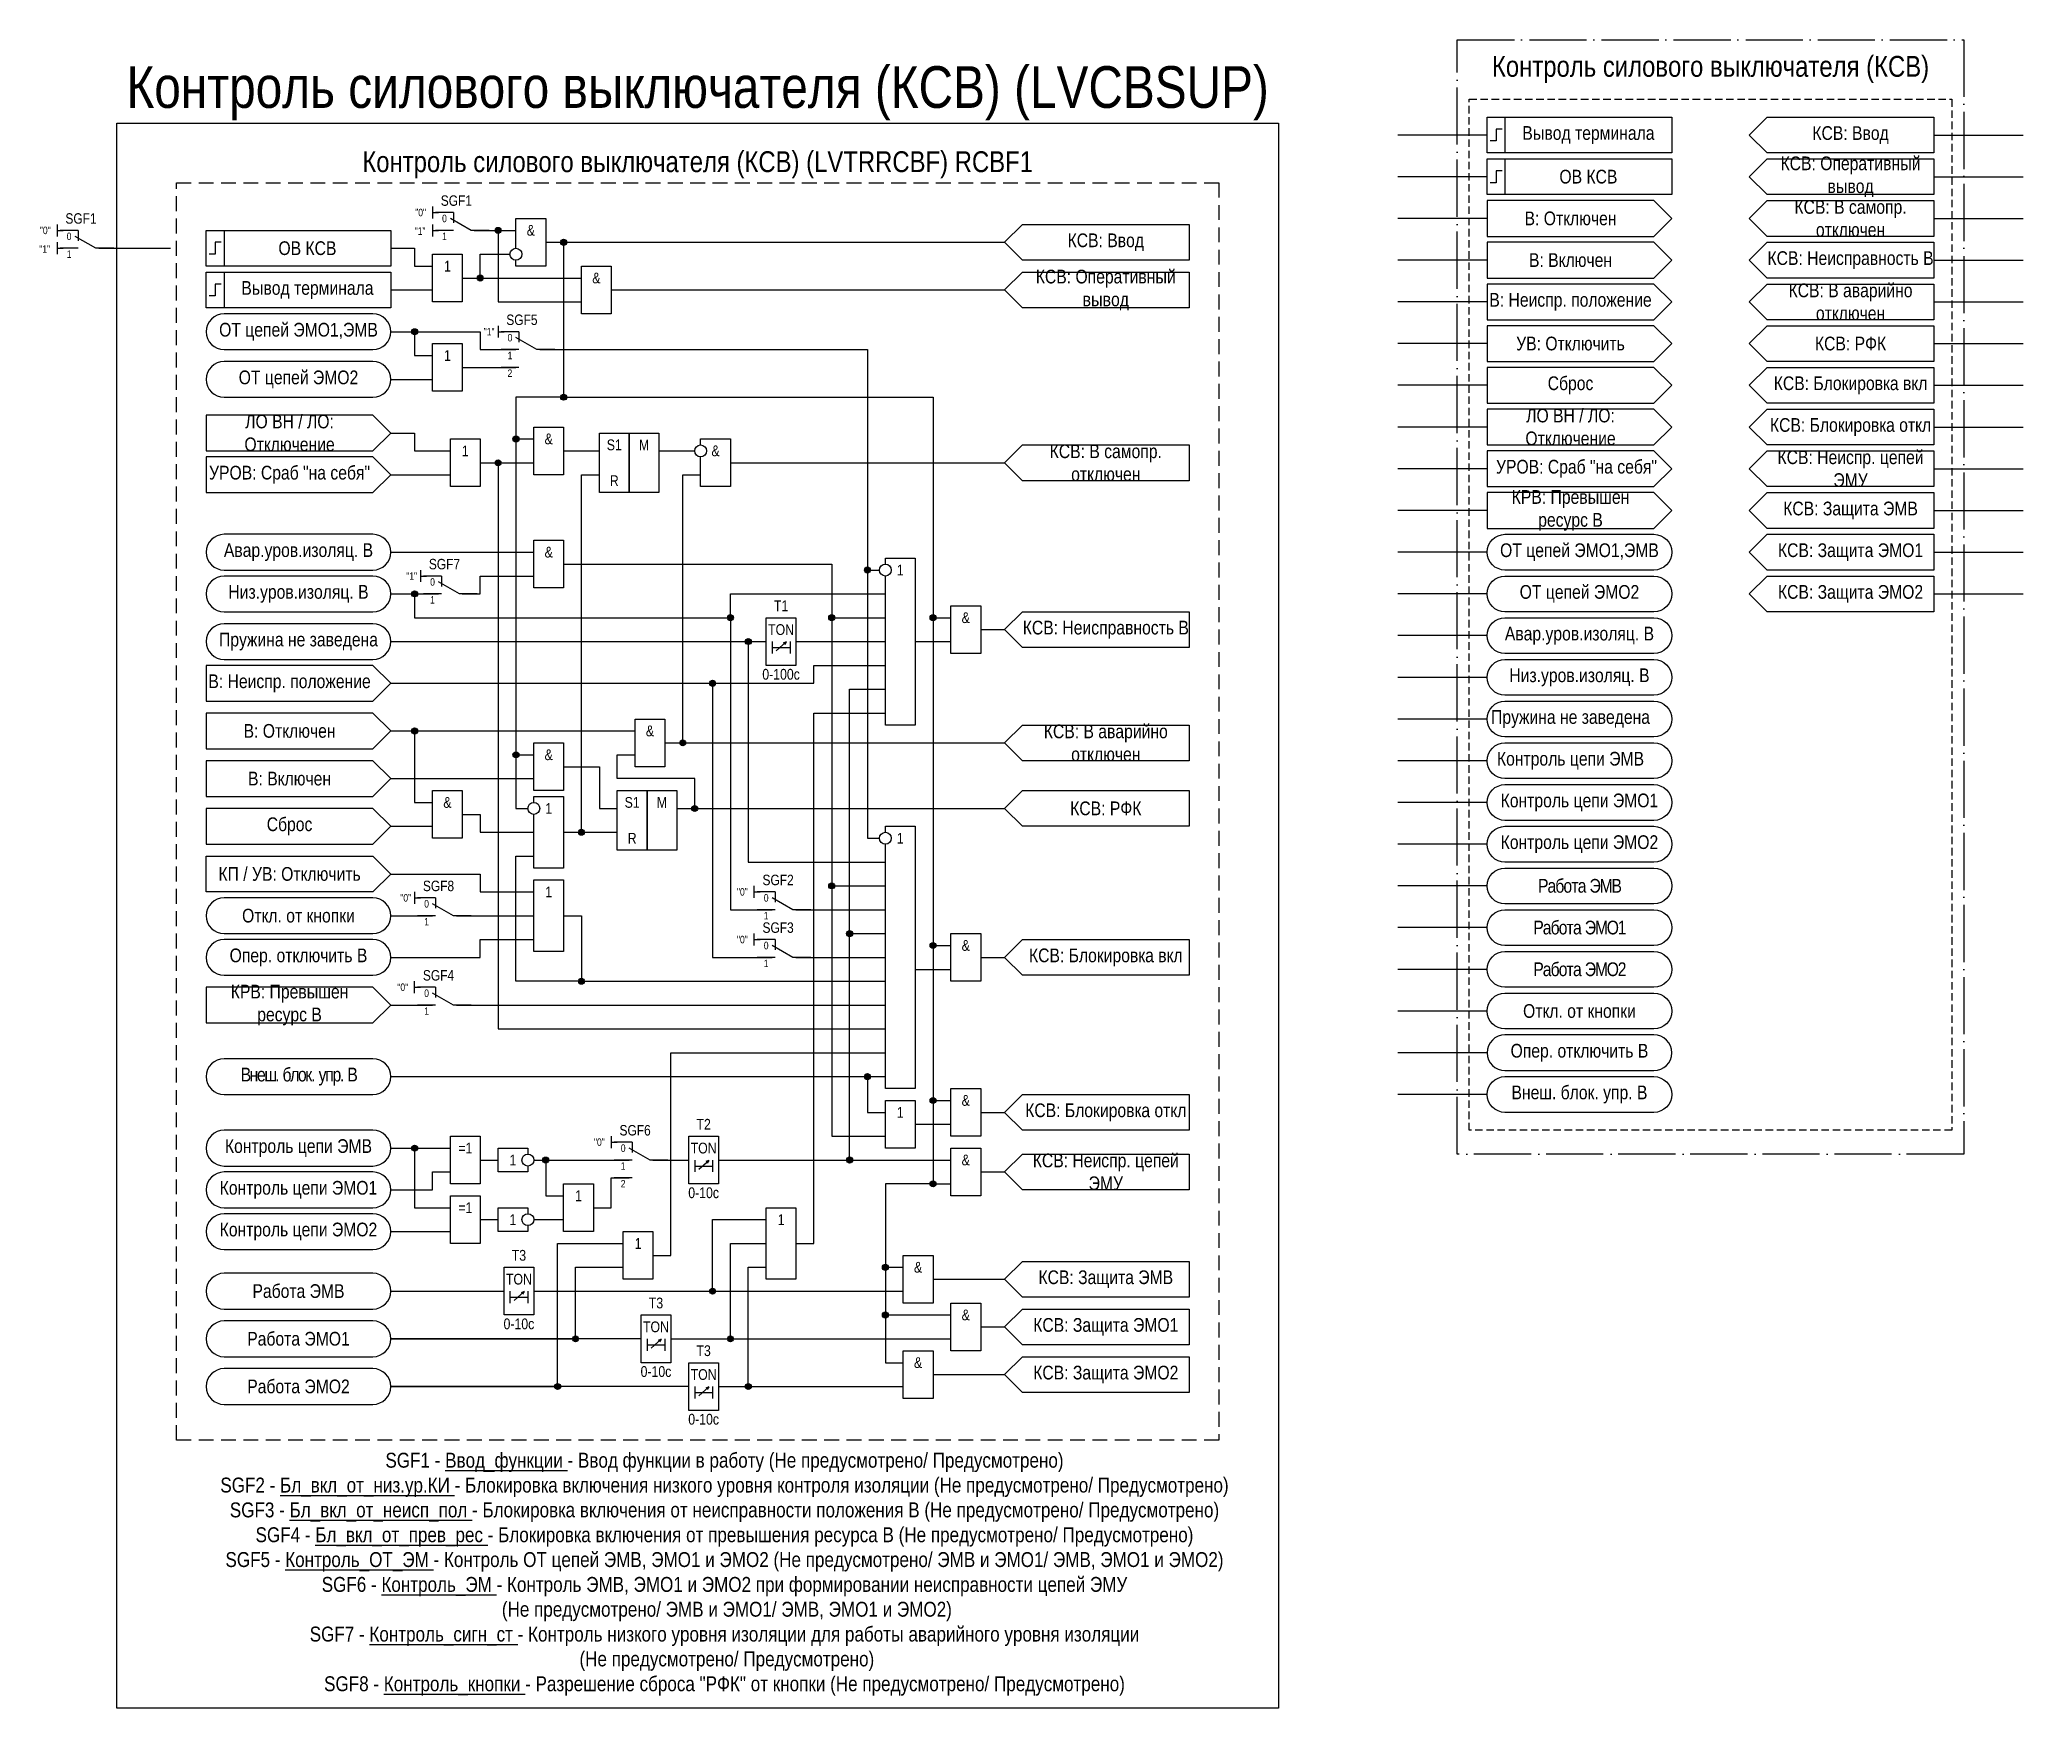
# Model space of a CAD drawing. Header units: millimetres. Extents: x -1334 to 346, y 0 to 284.
# Drawn here: x -1333.9 to -1001, y 0 to 280 of the extents above; entities that cross this region are included whole.
import ezdxf
from ezdxf.enums import TextEntityAlignment as Align

# ---------------------------------------------------------------- set-up
doc = ezdxf.new("R2010")
doc.units = ezdxf.units.MM
doc.linetypes.add('ACAD_ISO04W100', pattern=[30, 24, -3, 0, -3])
doc.linetypes.add('штриховая2', pattern=[0.375, 0.25, -0.125])
doc.layers.add('TEXT', color=7, linetype='Continuous', lineweight=25)
doc.layers.add('Основная', color=7, linetype='Continuous')
doc.styles.add('2.5_Gost_RD', font='ARIALN.TTF', dxfattribs={"height": 2.5})
doc.styles.add('3.5_Gost_RD', font='ARIALN.TTF', dxfattribs={"height": 3.5})
doc.styles.add('Вывод', font='ARIALN.TTF', dxfattribs={"height": 2.5})
doc.styles.add('Компонент', font='ARIALN.TTF', dxfattribs={"height": 3.5})

msp = doc.modelspace()

# ---------------------------------------------------------------- texts
at = {"color": 30, "ltscale": 100, "true_color": 0xef8637, "insert": (-1053.5, 275), "char_height": 3.5, "width": 85, "attachment_point": 5, "style": '3.5_Gost_RD'}
msp.add_mtext('Контроль силового выключателя (КСВ)', dxfattribs=at)
at = {"ltscale": 100, "attachment_point": 5}
for s, insert, char_height, width, style in [('{\\C3;Контроль силового выключателя (КСВ) (LVCBSUP)}', (-1223.5, 271), 7, 195, '3.5_Gost_RD'), ('КСВ: Ввод', (-1030, 264), 2.3, 28, '2.5_Gost_RD'), ('КСВ: Оперативный вывод', (-1030, 257), 2.3, 28, '2.5_Gost_RD'), ('КСВ: В самопр. отключен', (-1030, 250), 2.3, 28, '2.5_Gost_RD'), ('&', (-1251.5, 248), 1.8, 5, '2.5_Gost_RD'), ('КСВ: Ввод', (-1155, 246), 2.3, 28, '2.5_Gost_RD'), ('КСВ: Неисправность В', (-1030, 243), 2.3, 28, '2.5_Gost_RD'), ('1', (-1265.5, 242), 1.8, 5, '2.5_Gost_RD'), ('&', (-1240.5, 240), 1.8, 5, '2.5_Gost_RD'), ('КСВ: Оперативный вывод', (-1155, 238), 2.3, 28, '2.5_Gost_RD'), ('КСВ: В аварийно отключен', (-1030, 236), 2.3, 28, '2.5_Gost_RD'), ('ОТ цепей ЭМО1,ЭМВ', (-1290.5, 231), 2.3, 31, '2.5_Gost_RD'), ('КСВ: РФК', (-1030, 229), 2.3, 28, '2.5_Gost_RD'), ('1', (-1265.5, 227), 1.8, 5, '2.5_Gost_RD'), ('ОТ цепей ЭМО2', (-1290.5, 223), 2.3, 31, '2.5_Gost_RD'), ('КСВ: Блокировка вкл', (-1030, 222), 2.3, 28, '2.5_Gost_RD'), ('ЛО ВН / ЛО: Отключение', (-1292, 214), 2.3, 28, '2.5_Gost_RD'), ('ЛО ВН / ЛО: Отключение', (-1077, 215), 2.3, 28, '2.5_Gost_RD'), ('КСВ: Блокировка откл', (-1030, 215), 2.3, 28, '2.5_Gost_RD'), ('&', (-1248.5, 213), 1.8, 5, '2.5_Gost_RD'), ('1', (-1262.5, 211), 1.8, 5, '2.5_Gost_RD'), ('S1', (-1237.5, 212), 1.8, 5, '2.5_Gost_RD'), ('М', (-1232.5, 212), 1.8, 5, '2.5_Gost_RD'), ('&', (-1220.5, 211), 1.8, 5, '2.5_Gost_RD'), ('КСВ: В самопр. отключен', (-1155, 209), 2.3, 28, '2.5_Gost_RD'), ('КСВ: Неиспр. цепей ЭМУ', (-1030, 208), 2.3, 28, '2.5_Gost_RD'), ('УРОВ: Сраб "на себя"', (-1292, 207), 2.3, 28, '2.5_Gost_RD'), ('R', (-1237.5, 206), 1.8, 5, '2.5_Gost_RD'), ('УРОВ: Сраб "на себя"', (-1076, 208), 2.3, 28, '2.5_Gost_RD'), ('КСВ: Защита ЭМВ', (-1030, 201), 2.3, 28, '2.5_Gost_RD'), ('&', (-1248.5, 194), 1.8, 5, '2.5_Gost_RD'), ('КСВ: Защита ЭМО1', (-1030, 194), 2.3, 28, '2.5_Gost_RD'), ('1', (-1189.5, 191), 1.8, 5, '2.5_Gost_RD'), ('\\pt16.1;КСВ: Защита ЭМО2', (-1030, 187), 2.3, 28, '2.5_Gost_RD'), ('T1', (-1209.5, 185), 1.8, 5, '2.5_Gost_RD'), ('&', (-1178.5, 183), 1.8, 5, '2.5_Gost_RD'), ('TON', (-1209.5, 181), 1.8, 5, '2.5_Gost_RD'), ('КСВ: Неисправность В', (-1155, 181), 2.3, 28, '2.5_Gost_RD'), ('В: Неиспр. положение', (-1292, 172), 2.3, 28, '2.5_Gost_RD'), ('0-100с', (-1209.5, 173.5), 1.8, 5, '2.5_Gost_RD'), ('В: Отключен', (-1292, 164), 2.3, 28, '2.5_Gost_RD'), ('&', (-1231.5, 164), 1.8, 5, '2.5_Gost_RD'), ('КСВ: В аварийно отключен', (-1155, 162), 2.3, 28, '2.5_Gost_RD'), ('&', (-1248.5, 160), 1.8, 5, '2.5_Gost_RD'), ('В: Включен', (-1292, 156), 2.3, 28, '2.5_Gost_RD'), ('&', (-1265.5, 152), 1.8, 5, '2.5_Gost_RD'), ('1', (-1248.5, 151), 1.8, 5, '2.5_Gost_RD'), ('S1', (-1234.5, 152), 1.8, 5, '2.5_Gost_RD'), ('М', (-1229.5, 152), 1.8, 5, '2.5_Gost_RD'), ('КСВ: РФК', (-1155, 151), 2.3, 28, '2.5_Gost_RD'), ('R', (-1234.5, 146), 1.8, 5, '2.5_Gost_RD'), ('1', (-1189.5, 146), 1.8, 5, '2.5_Gost_RD'), ('КП / УВ: Отключить', (-1292, 140), 2.3, 28, '2.5_Gost_RD'), ('1', (-1248.5, 137), 1.8, 5, '2.5_Gost_RD'), ('Откл. от кнопки', (-1290.5, 133), 2.3, 31, '2.5_Gost_RD'), ('Опер. отключить В', (-1290.5, 126), 2.3, 31, '2.5_Gost_RD'), ('&', (-1178.5, 128), 1.8, 5, '2.5_Gost_RD'), ('КСВ: Блокировка вкл', (-1155, 126), 2.3, 28, '2.5_Gost_RD'), ('Опер. отключить В', (-1075.5, 110), 2.3, 31, '2.5_Gost_RD'), ('{\\T0.85;Внеш. блок. упр. В}', (-1290.5, 106), 2.3, 31, '2.5_Gost_RD'), ('Внеш. блок. упр. В', (-1075.5, 103), 2.3, 31, '2.5_Gost_RD'), ('1', (-1189.5, 100), 1.8, 5, '2.5_Gost_RD'), ('&', (-1178.5, 102), 1.8, 5, '2.5_Gost_RD'), ('КСВ: Блокировка откл', (-1155, 100), 2.3, 28, '2.5_Gost_RD'), ('T2', (-1222.5, 98), 1.8, 5, '2.5_Gost_RD'), ('=1', (-1262.5, 94), 1.8, 5, '2.5_Gost_RD'), ('TON', (-1222.5, 94), 1.8, 5, '2.5_Gost_RD'), ('КСВ: Неиспр. цепей ЭМУ', (-1155, 90), 2.3, 28, '2.5_Gost_RD'), ('1', (-1254.5, 92), 1.8, 5, '2.5_Gost_RD'), ('&', (-1178.5, 92), 1.8, 5, '2.5_Gost_RD'), ('1', (-1243.5, 86), 1.8, 5, '2.5_Gost_RD'), ('0-10с', (-1222.5, 86.5), 1.8, 5, '2.5_Gost_RD'), ('=1', (-1262.5, 84), 1.8, 5, '2.5_Gost_RD'), ('1', (-1254.5, 82), 1.8, 5, '2.5_Gost_RD'), ('1', (-1209.5, 82), 1.8, 5, '2.5_Gost_RD'), ('T3', (-1253.5, 76), 1.8, 5, '2.5_Gost_RD'), ('1', (-1233.5, 78), 1.8, 5, '2.5_Gost_RD'), ('&', (-1186.5, 74), 1.8, 5, '2.5_Gost_RD'), ('КСВ: Защита ЭМВ', (-1155, 72), 2.3, 28, '2.5_Gost_RD'), ('TON', (-1253.5, 72), 1.8, 5, '2.5_Gost_RD'), ('T3', (-1230.5, 68), 1.8, 5, '2.5_Gost_RD'), ('&', (-1178.5, 66), 1.8, 5, '2.5_Gost_RD'), ('0-10с', (-1253.5, 64.5), 1.8, 5, '2.5_Gost_RD'), ('TON', (-1230.5, 64), 1.8, 5, '2.5_Gost_RD'), ('КСВ: Защита ЭМО1', (-1155, 64), 2.3, 28, '2.5_Gost_RD'), ('T3', (-1222.5, 60), 1.8, 5, '2.5_Gost_RD'), ('0-10с', (-1230.5, 56.5), 1.8, 5, '2.5_Gost_RD'), ('TON', (-1222.5, 56), 1.8, 5, '2.5_Gost_RD'), ('&', (-1186.5, 58), 1.8, 5, '2.5_Gost_RD'), ('КСВ: Защита ЭМО2', (-1155, 56), 2.3, 28, '2.5_Gost_RD'), ('0-10с', (-1222.5, 48.5), 1.8, 5, '2.5_Gost_RD')]:
    msp.add_mtext(s, dxfattribs=dict(at, insert=insert, char_height=char_height, width=width, style=style))
at = {"color": 30, "ltscale": 100, "attachment_point": 5, "style": '3.5_Gost_RD'}
for s, insert, char_height, width in [('Контроль силового выключателя (КСВ) (LVTRRCBF) {\\C6;RCBF1}', (-1223.5, 259), 3.5, 175), ('SGF1 - {\\LВвод_функции} - Ввод функции в работу (Не предусмотрено/ Предусмотрено)\\PSGF2 - {\\LБл_вкл_от_низ.ур.КИ} - Блокировка включения низкого уровня контроля изоляции^I(Не предусмотрено/ Предусмотрено)\\PSGF3 - {\\LБл_вкл_от_неисп_пол} - Блокировка включения от неисправности положения В (Не предусмотрено/ Предусмотрено)\\PSGF4 - {\\LБл_вкл_от_прев_рес} - Блокировка включения от превышения ресурса В (Не предусмотрено/ Предусмотрено)\\PSGF5 - {\\LКонтроль_ОТ_ЭМ} - Контроль ОТ цепей ЭМВ, ЭМО1 и ЭМО2 (Не предусмотрено/ ЭМВ и ЭМО1/ ЭМВ, ЭМО1 и ЭМО2)\\PSGF6 - {\\LКонтроль_ЭМ} - Контроль ЭМВ, ЭМО1 и ЭМО2 при формировании^Iнеисправности цепей ЭМУ \\P^I(Не предусмотрено/ ЭМВ и ЭМО1/ ЭМВ, ЭМО1 и ЭМО2)\\PSGF7 - {\\LКонтроль_сигн_ст} - Контроль низкого уровня изоляции для работы аварийного уровня изоляции \\P^I(Не предусмотрено/ Предусмотрено)\\PSGF8 - {\\LКонтроль_кнопки} - Разрешение сброса "РФК" от кнопки (Не предусмотрено/ Предусмотрено)', (-1219, 22.5), 2.5, 174)]:
    msp.add_mtext(s, dxfattribs=dict(at, insert=insert, char_height=char_height, width=width))
at = {"color": 0, "ltscale": 100, "char_height": 2.3, "width": 28, "attachment_point": 5, "style": '2.5_Gost_RD'}
for insert in [(-1074, 257), (-1289, 245)]:
    msp.add_mtext('{\\C256;ОВ КСВ}', dxfattribs=dict(at, insert=insert))
at = {"ltscale": 100, "char_height": 1.25, "attachment_point": 1, "style": '3.5_Gost_RD'}
for s, insert in [('"1"', (-1271, 248.5)), ('2', (-1255.41, 224.66)), ('2', (-1236.41, 88.66))]:
    msp.add_mtext_dynamic_manual_height_columns(s, width=2, gutter_width=17.5, heights=[0], dxfattribs=dict(at, insert=insert))
at = {"color": 6, "ltscale": 100, "insert": (-1334, 245.5), "char_height": 1.25, "attachment_point": 1, "style": '3.5_Gost_RD'}
msp.add_mtext_dynamic_manual_height_columns('"1"', width=2, gutter_width=17.5, heights=[0], dxfattribs=at)
at = {"layer": 'TEXT', "color": 0, "ltscale": 100, "char_height": 2.3, "attachment_point": 5, "style": '2.5_Gost_RD'}
for s, insert, width in [('{\\C256;Вывод терминала}', (-1074, 264), 28), ('{\\C256;Вывод терминала}', (-1289, 238), 28), ('{\\C256;Авар.уров.изоляц. В}', (-1290.5, 194), 31), ('{\\C256;Низ.уров.изоляц. В}', (-1290.5, 187), 31), ('{\\C256;Пружина не заведена}', (-1290.5, 179), 31), ('{\\C256;Контроль цепи ЭМО1}', (-1075.5, 152), 31), ('{\\C256;Сброс}', (-1292, 148), 28), ('{\\C256;Контроль цепи ЭМВ}', (-1290.5, 94), 31), ('{\\C256;Контроль цепи ЭМО1}', (-1290.5, 87), 31), ('{\\C256;Контроль цепи ЭМО2}', (-1290.5, 80), 31), ('{\\C256;Работа ЭМО1}', (-1290.5, 62), 31), ('{\\C256;Работа ЭМО2}', (-1290.5, 54), 31)]:
    msp.add_mtext(s, dxfattribs=dict(at, insert=insert, width=width))
at = {"layer": 'TEXT', "ltscale": 100, "char_height": 2.3, "attachment_point": 5, "style": '2.5_Gost_RD'}
for s, insert, width in [('В: Отключен', (-1077, 250), 28), ('В: Включен', (-1077, 243), 28), ('В: Неиспр. положение', (-1077, 236), 28), ('УВ: Отключить', (-1077, 229), 28), ('Сброс', (-1077, 222), 28), ('КРВ: Превышен ресурс В', (-1077, 201), 28), ('ОТ цепей ЭМО1,ЭМВ', (-1075.5, 194), 31), ('ОТ цепей ЭМО2', (-1075.5, 187), 31), ('Авар.уров.изоляц. В', (-1075.5, 180), 31), ('Низ.уров.изоляц. В', (-1075.5, 173), 31), ('Пружина не заведена', (-1077, 166), 28), ('Контроль цепи ЭМВ', (-1077, 159), 28), ('Контроль цепи ЭМО2', (-1075.5, 145), 31), ('{\\T0.9;Работа ЭМВ}', (-1075.5, 138), 31), ('{\\T0.9;Работа ЭМО1}', (-1075.5, 131), 31), ('{\\T0.9;Работа ЭМО2}', (-1075.5, 124), 31), ('КРВ: Превышен ресурс В', (-1292, 118), 28), ('Откл. от кнопки', (-1075.5, 117), 31), ('Работа ЭМВ', (-1290.5, 70), 31)]:
    msp.add_mtext(s, dxfattribs=dict(at, insert=insert, width=width))

# ---------------------------------------------------------------- blocks, each defined once
blk = doc.blocks.new('Точка')
at = {"ltscale": 100}
h = blk.add_hatch(color=256, dxfattribs=at)
h.dxf.hatch_style = 1
edge = h.paths.add_edge_path()
edge.add_arc((0, 0), 0.5, 0, 360)
blk.add_circle((0, 0), 0.5, dxfattribs=at)
blk = doc.blocks.new('*U78')
at = {"layer": 'Основная', "color": 0}
blk.add_line((0, 0), (7, 4), dxfattribs=at)
at = {"layer": 'Основная', "ltscale": 0.35}
blk.add_line((6, 6), (6, 2.5), dxfattribs=at)
blk = doc.blocks.new('*U80')
at = {"layer": 'Основная', "color": 0}
for p, q in [((-3, 6), (-9, 6)), ((-3, 0), (-9, 0)), ((9, 0), (3, 0))]:
    blk.add_line(p, q, dxfattribs=at)
at = {"layer": 'Основная', "ltscale": 0.25, "xscale": -1}
blk.add_blockref('*U78', (3, 0), dxfattribs=at)
at = {"layer": 'Основная'}
for tag, height, style, p in [('В1', 2.5, 'Вывод', (-14, 6)), ('ОУ', 3.5, 'Компонент', (-2, 10)), ('В2', 2.5, 'Вывод', (-6, 4)), ('В3', 2.5, 'Вывод', (-6, -2))]:
    blk.add_attdef(tag, text='', height=height, dxfattribs=dict(at, style=style)).set_placement(p, align=Align.MIDDLE_CENTER)
blk = doc.blocks.new('*U89')
at = {"layer": 'Основная', "color": 0}
for p, q in [((-3, 6), (-9, 6)), ((-3, 0), (-9, 0)), ((9, 0), (3, 0))]:
    blk.add_line(p, q, dxfattribs=at)
at = {"layer": 'Основная', "ltscale": 0.25, "xscale": -1}
blk.add_blockref('*U78', (3, 0), dxfattribs=at)
at = {"layer": 'Основная'}
for tag, height, style, p in [('В1', 2.5, 'Вывод', (-13, 6)), ('ОУ', 3.5, 'Компонент', (-2, 10)), ('В2', 2.5, 'Вывод', (-6, 4)), ('В3', 2.5, 'Вывод', (-6, -2))]:
    blk.add_attdef(tag, text='', height=height, dxfattribs=dict(at, style=style)).set_placement(p, align=Align.MIDDLE_CENTER)

# ---------------------------------------------------------------- linework, layer by layer
at = {"ltscale": 100}
for p, q in [((-1044, 267), (-1016, 267)), ((-1091, 264), (-1106, 264)), ((-1016, 264), (-1001, 264)), ((-1016, 261), (-1044, 261)), ((-1044, 260), (-1016, 260)), ((-1091, 257), (-1106, 257)), ((-1016, 257), (-1001, 257)), ((-1268, 252), (-1268, 250)), ((-1268, 251), (-1267, 251)), ((-1091, 250), (-1106, 250)), ((-1044, 253), (-1016, 253)), ((-1016, 250), (-1001, 250)), ((-1268, 249), (-1268, 247)), ((-1268, 248), (-1267, 248)), ((-1016, 247), (-1044, 247)), ((-1044, 246), (-1016, 246)), ((-1091, 243), (-1106, 243)), ((-1016, 240), (-1044, 240)), ((-1016, 243), (-1001, 243)), ((-1091, 236), (-1106, 236)), ((-1016, 236), (-1001, 236)), ((-1257, 232), (-1257, 230)), ((-1257, 231), (-1256, 231)), ((-1016, 233), (-1044, 233)), ((-1091, 229), (-1106, 229)), ((-1016, 229), (-1001, 229)), ((-1253.5, 225), (-1256.5, 225)), ((-1016, 226), (-1044, 226)), ((-1091, 222), (-1106, 222)), ((-1016, 222), (-1001, 222)), ((-1016, 219), (-1044, 219)), ((-1091, 215), (-1106, 215)), ((-1016, 215), (-1001, 215)), ((-1016, 212), (-1044, 212)), ((-1091, 208), (-1106, 208)), ((-1016, 208), (-1001, 208)), ((-1016, 205), (-1044, 205)), ((-1091, 201), (-1106, 201)), ((-1016, 201), (-1001, 201)), ((-1016, 198), (-1044, 198)), ((-1091, 194), (-1106, 194)), ((-1016, 194), (-1001, 194)), ((-1270, 191), (-1270, 189)), ((-1270, 190), (-1269, 190)), ((-1016, 191), (-1044, 191)), ((-1091, 187), (-1106, 187)), ((-1016, 187), (-1001, 187)), ((-1016, 184), (-1044, 184)), ((-1091, 180), (-1106, 180)), ((-1210.3, 177.46), (-1208.63, 178.95)), ((-1208.63, 178.95), (-1209.15, 178.73)), ((-1208.63, 178.95), (-1208.89, 178.48)), ((-1207, 179), (-1207, 179)), ((-1091, 173), (-1106, 173)), ((-1091, 166), (-1106, 166)), ((-1091, 159), (-1106, 159)), ((-1091, 152), (-1106, 152)), ((-1091, 145), (-1106, 145)), ((-1271, 137), (-1271, 135)), ((-1214, 136), (-1214, 138)), ((-1214, 137), (-1213, 137)), ((-1091, 138), (-1106, 138)), ((-1271, 136), (-1270, 136)), ((-1214, 128), (-1214, 130)), ((-1091, 131), (-1106, 131)), ((-1214, 129), (-1213, 129)), ((-1091, 124), (-1106, 124)), ((-1271, 120), (-1271, 122)), ((-1271, 121), (-1270, 121)), ((-1091, 117), (-1106, 117)), ((-1091, 110), (-1106, 110)), ((-1091, 103), (-1106, 103)), ((-1238, 96), (-1238, 94)), ((-1238, 95), (-1237, 95)), ((-1220, 92), (-1220, 92)), ((-1198, 92), (-1198, 92)), ((-1234.5, 89), (-1237.5, 89)), ((-1254.3, 68.46), (-1252.63, 69.95)), ((-1252.63, 69.95), (-1253.15, 69.73)), ((-1252.63, 69.95), (-1252.89, 69.48)), ((-1251, 70), (-1251, 70)), ((-1221, 70), (-1221, 70)), ((-1233, 62), (-1275, 62)), ((-1244, 62), (-1244, 62)), ((-1231.3, 60.46), (-1229.63, 61.95)), ((-1229.63, 61.95), (-1230.15, 61.73)), ((-1229.63, 61.95), (-1229.89, 61.48)), ((-1228, 62), (-1228, 62)), ((-1218, 62), (-1218, 62)), ((-1225, 54), (-1275, 54)), ((-1247, 54), (-1247, 54)), ((-1223.3, 52.46), (-1221.63, 53.95)), ((-1221.63, 53.95), (-1222.15, 53.73)), ((-1221.63, 53.95), (-1221.89, 53.48)), ((-1220, 54), (-1220, 54)), ((-1215, 54), (-1215, 54))]:
    msp.add_line(p, q, dxfattribs=at)
at = {"color": 6, "ltscale": 100}
for p, q in [((-1331, 249), (-1331, 247)), ((-1331, 248), (-1330, 248)), ((-1331, 246), (-1331, 244)), ((-1331, 245), (-1330, 245))]:
    msp.add_line(p, q, dxfattribs=at)
at = {"color": 7, "ltscale": 100}
for p, q in [((-1223.3, 90.46), (-1221.63, 91.95)), ((-1221.63, 91.95), (-1222.15, 91.73)), ((-1221.63, 91.95), (-1221.89, 91.48))]:
    msp.add_line(p, q, dxfattribs=at)
at = {"color": 251, "linetype": 'ACAD_ISO04W100', "lineweight": 30, "ltscale": 0.4, "true_color": 0x58595b}
msp.add_lwpolyline([(-1096, 280), (-1011, 280), (-1011, 93), (-1096, 93)], close=True, dxfattribs=at)
at = {"linetype": 'штриховая2', "ltscale": 5}
msp.add_lwpolyline([(-1094, 270), (-1013, 270), (-1013, 97), (-1094, 97)], close=True, dxfattribs=at)
at = {"ltscale": 100}
for points in [[(-1091, 267), (-1060, 267), (-1060, 261), (-1091, 261)], [(-1091, 267), (-1088, 267), (-1088, 261), (-1091, 261)], [(-1091, 260), (-1088, 260), (-1088, 254), (-1091, 254)], [(-1091, 260), (-1060, 260), (-1060, 254), (-1091, 254)], [(-1306, 248), (-1275, 248), (-1275, 242), (-1306, 242)], [(-1306, 248), (-1303, 248), (-1303, 242), (-1306, 242)], [(-1268, 244), (-1263, 244), (-1263, 236), (-1268, 236)], [(-1306, 241), (-1303, 241), (-1303, 235), (-1306, 235)], [(-1306, 241), (-1275, 241), (-1275, 235), (-1306, 235)], [(-1243, 242), (-1238, 242), (-1238, 234), (-1243, 234)], [(-1268, 229), (-1263, 229), (-1263, 221), (-1268, 221)], [(-1306, 217), (-1306, 211), (-1278, 211), (-1275, 214), (-1278, 217)], [(-1251, 215), (-1246, 215), (-1246, 207), (-1251, 207)], [(-1240, 214), (-1235, 214), (-1235, 204), (-1240, 204)], [(-1235, 214), (-1230, 214), (-1230, 204), (-1235, 204)], [(-1306, 210), (-1306, 204), (-1278, 204), (-1275, 207), (-1278, 210)], [(-1265, 213), (-1260, 213), (-1260, 205), (-1265, 205)], [(-1251, 196), (-1246, 196), (-1246, 188), (-1251, 188)], [(-1181, 185), (-1176, 185), (-1176, 177), (-1181, 177)], [(-1212, 183), (-1207, 183), (-1207, 175), (-1212, 175)], [(-1306, 175), (-1306, 169), (-1278, 169), (-1275, 172), (-1278, 175)], [(-1306, 167), (-1306, 161), (-1278, 161), (-1275, 164), (-1278, 167)], [(-1234, 166), (-1229, 166), (-1229, 158), (-1234, 158)], [(-1251, 162), (-1246, 162), (-1246, 154), (-1251, 154)], [(-1306, 159), (-1306, 153), (-1278, 153), (-1275, 156), (-1278, 159)], [(-1268, 154), (-1263, 154), (-1263, 146), (-1268, 146)], [(-1237, 154), (-1232, 154), (-1232, 144), (-1237, 144)], [(-1232, 154), (-1227, 154), (-1227, 144), (-1232, 144)], [(-1306, 151), (-1306, 145), (-1278, 145), (-1275, 148), (-1278, 151)], [(-1306, 143), (-1278, 143), (-1275, 140), (-1278, 137), (-1306, 137)], [(-1251, 139), (-1246, 139), (-1246, 127), (-1251, 127)], [(-1181, 130), (-1176, 130), (-1176, 122), (-1181, 122)], [(-1306, 121), (-1306, 115), (-1278, 115), (-1275, 118), (-1278, 121)], [(-1181, 104), (-1176, 104), (-1176, 96), (-1181, 96)], [(-1192, 102), (-1187, 102), (-1187, 94), (-1192, 94)], [(-1265, 96), (-1260, 96), (-1260, 88), (-1265, 88)], [(-1225, 96), (-1220, 96), (-1220, 88), (-1225, 88)], [(-1181, 94), (-1176, 94), (-1176, 86), (-1181, 86)], [(-1246, 88), (-1241, 88), (-1241, 80), (-1246, 80)], [(-1265, 86), (-1260, 86), (-1260, 78), (-1265, 78)], [(-1212, 84), (-1207, 84), (-1207, 72), (-1212, 72)], [(-1236, 80), (-1231, 80), (-1231, 72), (-1236, 72)], [(-1256, 74), (-1251, 74), (-1251, 66), (-1256, 66)], [(-1189, 76), (-1184, 76), (-1184, 68), (-1189, 68)], [(-1181, 68), (-1176, 68), (-1176, 60), (-1181, 60)], [(-1233, 66), (-1228, 66), (-1228, 58), (-1233, 58)], [(-1189, 60), (-1184, 60), (-1184, 52), (-1189, 52)], [(-1225, 58), (-1220, 58), (-1220, 50), (-1225, 50)]]:
    msp.add_lwpolyline(points, close=True, dxfattribs=at)
for points in [[(-1047, 264), (-1044, 267), (-1016, 267), (-1016, 261), (-1044, 261), (-1047, 264)], [(-1047, 257), (-1044, 260), (-1016, 260), (-1016, 254), (-1044, 254), (-1047, 257)], [(-1254, 245), (-1254, 250), (-1249, 250), (-1249, 242), (-1254, 242), (-1254, 243)], [(-1047, 250), (-1044, 253), (-1016, 253), (-1016, 247), (-1044, 247), (-1047, 250)], [(-1261, 248), (-1254, 248)], [(-1261, 248), (-1257, 248), (-1257, 236), (-1243, 236)], [(-1172, 246), (-1169, 249), (-1141, 249), (-1141, 243), (-1169, 243), (-1172, 246)], [(-1275, 245), (-1271, 245), (-1271, 242), (-1268, 242)], [(-1263, 240), (-1260, 240), (-1260, 244), (-1255, 244)], [(-1249, 246), (-1246, 246), (-1246, 220), (-1254, 220), (-1254, 213), (-1251, 213)], [(-1249, 246), (-1246, 246), (-1246, 220), (-1254, 220), (-1254, 160), (-1251, 160)], [(-1249, 246), (-1246, 246), (-1246, 220), (-1254, 220), (-1254, 151), (-1252, 151)], [(-1249, 246), (-1172, 246)], [(-1249, 246), (-1246, 246), (-1246, 220), (-1184, 220), (-1184, 183), (-1181, 183)], [(-1249, 246), (-1246, 246), (-1246, 220), (-1184, 220), (-1184, 128), (-1181, 128)], [(-1249, 246), (-1246, 246), (-1246, 220), (-1184, 220), (-1184, 102), (-1181, 102)], [(-1249, 246), (-1246, 246), (-1246, 220), (-1184, 220), (-1184, 88), (-1181, 88)], [(-1249, 246), (-1246, 246), (-1246, 220), (-1184, 220), (-1184, 88), (-1192, 88), (-1192, 74), (-1189, 74)], [(-1249, 246), (-1246, 246), (-1246, 220), (-1184, 220), (-1184, 88), (-1192, 88), (-1192, 58), (-1189, 58)], [(-1249, 246), (-1246, 246), (-1246, 220), (-1184, 220), (-1184, 88), (-1192, 88), (-1192, 66), (-1181, 66)], [(-1047, 243), (-1044, 246), (-1016, 246), (-1016, 240), (-1044, 240), (-1047, 243)], [(-1263, 240), (-1243, 240)], [(-1172, 238), (-1169, 241), (-1141, 241), (-1141, 235), (-1169, 235), (-1172, 238)], [(-1275, 238), (-1268, 238)], [(-1238, 238), (-1172, 238)], [(-1047, 236), (-1044, 239), (-1016, 239), (-1016, 233), (-1044, 233), (-1047, 236)], [(-1275, 231), (-1271, 231), (-1271, 227), (-1268, 227)], [(-1275, 231), (-1260, 231), (-1260, 228), (-1254, 228)], [(-1047, 229), (-1044, 232), (-1016, 232), (-1016, 226), (-1044, 226), (-1047, 229)], [(-1250, 228), (-1195, 228), (-1195, 146), (-1193, 146)], [(-1250, 228), (-1195, 228), (-1195, 191), (-1193, 191)], [(-1263, 225), (-1254, 225)], [(-1047, 222), (-1044, 225), (-1016, 225), (-1016, 219), (-1044, 219), (-1047, 222)], [(-1275, 223), (-1268, 223)], [(-1047, 215), (-1044, 218), (-1016, 218), (-1016, 212), (-1044, 212), (-1047, 215)], [(-1275, 214), (-1271, 214), (-1271, 211), (-1265, 211)], [(-1246, 211), (-1240, 211)], [(-1230, 211), (-1224, 211)], [(-1223, 212), (-1223, 213), (-1218, 213), (-1218, 205), (-1223, 205), (-1223, 210)], [(-1141, 206), (-1169, 206), (-1172, 209), (-1169, 212), (-1141, 212), (-1141, 206), (-1169, 206), (-1172, 209), (-1169, 212), (-1141, 212)], [(-1047, 208), (-1044, 211), (-1016, 211), (-1016, 205), (-1044, 205), (-1047, 208)], [(-1275, 207), (-1265, 207)], [(-1260, 209), (-1251, 209)], [(-1260, 209), (-1257, 209), (-1257, 114), (-1192, 114)], [(-1246, 147), (-1243, 147), (-1243, 207), (-1240, 207)], [(-1229, 162), (-1226, 162), (-1226, 207), (-1223, 207)], [(-1218, 209), (-1172, 209)], [(-1047, 201), (-1044, 204), (-1016, 204), (-1016, 198), (-1044, 198), (-1047, 201)], [(-1047, 194), (-1044, 197), (-1016, 197), (-1016, 191), (-1044, 191), (-1047, 194)], [(-1275, 194), (-1251, 194)], [(-1263, 187), (-1260, 187), (-1260, 190), (-1251, 190)], [(-1246, 192), (-1201, 192), (-1201, 183), (-1192, 183)], [(-1246, 192), (-1201, 192), (-1201, 138), (-1192, 138)], [(-1246, 192), (-1201, 192), (-1201, 96), (-1192, 96)], [(-1192, 192), (-1192, 193), (-1187, 193), (-1187, 165), (-1192, 165), (-1192, 190)], [(-1047, 187), (-1044, 190), (-1016, 190), (-1016, 184), (-1044, 184), (-1047, 187)], [(-1275, 187), (-1267, 187)], [(-1275, 187), (-1271, 187), (-1271, 183), (-1218, 183), (-1218, 187), (-1192, 187)], [(-1275, 187), (-1271, 187), (-1271, 183), (-1218, 183), (-1218, 134), (-1211, 134)], [(-1141, 178), (-1169, 178), (-1172, 181), (-1169, 184), (-1141, 184), (-1141, 178), (-1169, 178), (-1172, 181), (-1169, 184), (-1141, 184)], [(-1176, 181), (-1172, 181)], [(-1275, 179), (-1212, 179)], [(-1275, 179), (-1215, 179), (-1215, 142), (-1192, 142)], [(-1211, 179), (-1211, 177)], [(-1211, 178), (-1208, 178)], [(-1208, 179), (-1208, 177)], [(-1207, 179), (-1192, 179)], [(-1187, 179), (-1181, 179)], [(-1275, 172), (-1204, 172), (-1204, 175), (-1192, 175)], [(-1275, 172), (-1221, 172), (-1221, 126), (-1211, 126)], [(-1220, 92), (-1198, 92), (-1198, 171), (-1192, 171)], [(-1207, 78), (-1204, 78), (-1204, 167), (-1192, 167)], [(-1275, 164), (-1271, 164), (-1271, 152), (-1268, 152)], [(-1275, 164), (-1234, 164)], [(-1141, 159), (-1169, 159), (-1172, 162), (-1169, 165), (-1141, 165), (-1141, 159), (-1169, 159), (-1172, 162), (-1169, 165), (-1141, 165)], [(-1227, 151), (-1224, 151), (-1224, 156), (-1237, 156), (-1237, 160), (-1234, 160)], [(-1229, 162), (-1172, 162)], [(-1246, 158), (-1240, 158), (-1240, 151), (-1237, 151)], [(-1275, 156), (-1251, 156)], [(-1141, 148), (-1169, 148), (-1172, 151), (-1169, 154), (-1141, 154), (-1141, 148), (-1169, 148), (-1172, 151), (-1169, 154), (-1141, 154)], [(-1263, 150), (-1260, 150), (-1260, 147), (-1251, 147)], [(-1251, 152), (-1251, 153), (-1246, 153), (-1246, 141), (-1251, 141), (-1251, 150)], [(-1227, 151), (-1172, 151)], [(-1275, 148), (-1268, 148)], [(-1246, 147), (-1237, 147)], [(-1192, 147), (-1192, 148), (-1187, 148), (-1187, 104), (-1192, 104), (-1192, 145)], [(-1275, 140), (-1260, 140), (-1260, 137), (-1251, 137)], [(-1246, 133), (-1243, 133), (-1243, 122), (-1254, 122), (-1254, 143), (-1251, 143)], [(-1207, 134), (-1192, 134)], [(-1275, 133), (-1268, 133)], [(-1264, 133), (-1251, 133)], [(-1246, 133), (-1243, 133), (-1243, 122), (-1192, 122)], [(-1220, 92), (-1198, 92), (-1198, 130), (-1192, 130)], [(-1275, 126), (-1260, 126), (-1260, 129), (-1251, 129)], [(-1141, 123), (-1169, 123), (-1172, 126), (-1169, 129), (-1141, 129), (-1141, 123), (-1169, 123), (-1172, 126), (-1169, 129), (-1141, 129)], [(-1207, 126), (-1192, 126)], [(-1187, 124), (-1181, 124)], [(-1176, 126), (-1172, 126)], [(-1275, 118), (-1268, 118)], [(-1264, 118), (-1192, 118)], [(-1231, 76), (-1228, 76), (-1228, 110), (-1192, 110)], [(-1275, 106), (-1192, 106)], [(-1275, 106), (-1195, 106), (-1195, 100), (-1192, 100)], [(-1176, 100), (-1172, 100)], [(-1141, 97), (-1169, 97), (-1172, 100), (-1169, 103), (-1141, 103), (-1141, 97), (-1169, 97), (-1172, 100), (-1169, 103), (-1141, 103)], [(-1187, 98), (-1181, 98)], [(-1275, 94), (-1265, 94)], [(-1275, 94), (-1271, 94), (-1271, 84), (-1265, 84)], [(-1252, 91), (-1252, 90), (-1257, 90), (-1257, 94), (-1252, 94), (-1252, 93)], [(-1275, 87), (-1268, 87), (-1268, 90), (-1265, 90)], [(-1260, 92), (-1257, 92)], [(-1251, 92), (-1235, 92)], [(-1251, 92), (-1249, 92), (-1249, 86), (-1246, 86)], [(-1231, 92), (-1225, 92)], [(-1224, 92), (-1224, 90)], [(-1224, 91), (-1221, 91)], [(-1221, 92), (-1221, 90)], [(-1220, 92), (-1181, 92)], [(-1176, 90), (-1172, 90)], [(-1141, 87), (-1169, 87), (-1172, 90), (-1169, 93), (-1141, 93), (-1141, 87), (-1169, 87), (-1172, 90), (-1169, 93), (-1141, 93)], [(-1241, 84), (-1238, 84), (-1238, 89), (-1235, 89)], [(-1252, 81), (-1252, 80), (-1257, 80), (-1257, 84), (-1252, 84), (-1252, 83)], [(-1275, 80), (-1265, 80)], [(-1260, 82), (-1257, 82)], [(-1251, 70), (-1221, 70), (-1221, 82), (-1212, 82)], [(-1251, 82), (-1246, 82)], [(-1275, 54), (-1247, 54), (-1247, 78), (-1236, 78)], [(-1228, 62), (-1218, 62), (-1218, 78), (-1212, 78)], [(-1275, 62), (-1244, 62), (-1244, 74), (-1236, 74)], [(-1220, 54), (-1215, 54), (-1215, 74), (-1212, 74)], [(-1141, 69), (-1169, 69), (-1172, 72), (-1169, 75), (-1141, 75), (-1141, 69), (-1169, 69), (-1172, 72), (-1169, 75), (-1141, 75)], [(-1275, 70), (-1256, 70)], [(-1255, 70), (-1255, 68)], [(-1252, 70), (-1252, 68)], [(-1251, 70), (-1189, 70)], [(-1184, 72), (-1172, 72)], [(-1255, 69), (-1252, 69)], [(-1141, 61), (-1169, 61), (-1172, 64), (-1169, 67), (-1141, 67), (-1141, 61), (-1169, 61), (-1172, 64), (-1169, 67), (-1141, 67)], [(-1176, 64), (-1172, 64)], [(-1232, 62), (-1232, 60)], [(-1232, 61), (-1229, 61)], [(-1229, 62), (-1229, 60)], [(-1228, 62), (-1181, 62)], [(-1141, 53), (-1169, 53), (-1172, 56), (-1169, 59), (-1141, 59), (-1141, 53), (-1169, 53), (-1172, 56), (-1169, 59), (-1141, 59)], [(-1224, 54), (-1224, 52)], [(-1221, 54), (-1221, 52)], [(-1220, 54), (-1189, 54)], [(-1184, 56), (-1172, 56)], [(-1224, 53), (-1221, 53)]]:
    msp.add_lwpolyline(points, dxfattribs=at)
at = {"color": 40, "ltscale": 100, "true_color": 0xf8d731}
msp.add_lwpolyline([(-1321, 266), (-1126, 266), (-1126, 0), (-1321, 0)], close=True, dxfattribs=at)
at = {"lineweight": 30, "ltscale": 100}
for points in [[(-1088.5, 265), (-1089.5, 265), (-1089.5, 263), (-1090.5, 263)], [(-1088.5, 258), (-1089.5, 258), (-1089.5, 256), (-1090.5, 256)], [(-1303.5, 246), (-1304.5, 246), (-1304.5, 244), (-1305.5, 244)], [(-1303.5, 239), (-1304.5, 239), (-1304.5, 237), (-1305.5, 237)]]:
    msp.add_lwpolyline(points, dxfattribs=at)
at = {"linetype": 'штриховая2', "ltscale": 10}
msp.add_lwpolyline([(-1136, 45), (-1311, 45), (-1311, 256), (-1136, 256)], close=True, dxfattribs=at)
at = {"color": 6, "ltscale": 100}
msp.add_lwpolyline([(-1324, 245), (-1312, 245)], dxfattribs=at)
at = {"ltscale": 100}
for points in [[(-1303, 228), (-1278, 228, 1), (-1278, 234), (-1303, 234, 1)], [(-1303, 220), (-1278, 220, 1), (-1278, 226), (-1303, 226, 1)], [(-1303, 191), (-1278, 191, 1), (-1278, 197), (-1303, 197, 1)], [(-1088, 191, -1), (-1088, 197), (-1063, 197, -1), (-1063, 191)], [(-1303, 184), (-1278, 184, 1), (-1278, 190), (-1303, 190, 1)], [(-1088, 184, -1), (-1088, 190), (-1063, 190, -1), (-1063, 184)], [(-1303, 176), (-1278, 176, 1), (-1278, 182), (-1303, 182, 1)], [(-1088, 177, -1), (-1088, 183), (-1063, 183, -1), (-1063, 177)], [(-1088, 170, -1), (-1088, 176), (-1063, 176, -1), (-1063, 170)], [(-1088, 163, -1), (-1088, 169), (-1063, 169, -1), (-1063, 163)], [(-1088, 156, -1), (-1088, 162), (-1063, 162, -1), (-1063, 156)], [(-1088, 149, -1), (-1088, 155), (-1063, 155, -1), (-1063, 149)], [(-1088, 142, -1), (-1088, 148), (-1063, 148, -1), (-1063, 142)], [(-1088, 135, -1), (-1088, 141), (-1063, 141, -1), (-1063, 135)], [(-1303, 130), (-1278, 130, 1), (-1278, 136), (-1303, 136, 1)], [(-1088, 128, -1), (-1088, 134), (-1063, 134, -1), (-1063, 128)], [(-1303, 123), (-1278, 123, 1), (-1278, 129), (-1303, 129, 1)], [(-1088, 121, -1), (-1088, 127), (-1063, 127, -1), (-1063, 121)], [(-1088, 114, -1), (-1088, 120), (-1063, 120, -1), (-1063, 114)], [(-1088, 107), (-1063, 107, 1), (-1063, 113), (-1088, 113, 1)], [(-1303, 103), (-1278, 103, 1), (-1278, 109), (-1303, 109, 1)], [(-1088, 100, -1), (-1088, 106), (-1063, 106, -1), (-1063, 100)], [(-1303, 91), (-1278, 91, 1), (-1278, 97), (-1303, 97, 1)], [(-1303, 84), (-1278, 84, 1), (-1278, 90), (-1303, 90, 1)], [(-1303, 77), (-1278, 77, 1), (-1278, 83), (-1303, 83, 1)], [(-1303, 67), (-1278, 67, 1), (-1278, 73), (-1303, 73, 1)], [(-1303, 59), (-1278, 59, 1), (-1278, 65), (-1303, 65, 1)], [(-1303, 51), (-1278, 51, 1), (-1278, 57), (-1303, 57, 1)]]:
    msp.add_lwpolyline(points, format="xyb", close=True, dxfattribs=at)
for centre in [(-1254, 244), (-1223, 211), (-1252, 92), (-1252, 82)]:
    msp.add_circle(centre, 1)
for centre in [(-1192, 191), (-1251, 151), (-1192, 146)]:
    msp.add_circle(centre, 1, dxfattribs=at)
at = {"layer": 'TEXT', "ltscale": 100}
for points in [[(-1091, 253), (-1091, 247), (-1063, 247), (-1060, 250), (-1063, 253)], [(-1091, 246), (-1091, 240), (-1063, 240), (-1060, 243), (-1063, 246)], [(-1091, 239), (-1091, 233), (-1063, 233), (-1060, 236), (-1063, 239)], [(-1091, 232), (-1091, 226), (-1063, 226), (-1060, 229), (-1063, 232)], [(-1091, 225), (-1091, 219), (-1063, 219), (-1060, 222), (-1063, 225)], [(-1091, 218), (-1091, 212), (-1063, 212), (-1060, 215), (-1063, 218)], [(-1091, 211), (-1091, 205), (-1063, 205), (-1060, 208), (-1063, 211)], [(-1091, 204), (-1091, 198), (-1063, 198), (-1060, 201), (-1063, 204)]]:
    msp.add_lwpolyline(points, close=True, dxfattribs=at)

# ---------------------------------------------------------------- block references
at = {"ltscale": 100}
for p in [(-1257, 248), (-1246, 246), (-1260, 240), (-1271, 231), (-1246, 220), (-1254, 213), (-1257, 209), (-1195, 191), (-1271, 187), (-1218, 183), (-1201, 183), (-1184, 183), (-1215, 179), (-1221, 172), (-1271, 164), (-1254, 160), (-1226, 162), (-1224, 151), (-1243, 147), (-1201, 138), (-1198, 130), (-1184, 128), (-1243, 122), (-1195, 106), (-1184, 102), (-1271, 94), (-1249, 92), (-1198, 92), (-1184, 88), (-1192, 74), (-1221, 70), (-1192, 66), (-1244, 62), (-1218, 62), (-1247, 54), (-1215, 54)]:
    msp.add_blockref('Точка', p, dxfattribs=at)
at = {"layer": 'Основная', "ltscale": 0.25, "xscale": 0.5, "yscale": 0.5, "zscale": 0.5}
for name, p, values in [('*U80', (-1263, 248), {'ОУ': 'SGF1', 'В1': '"0"', 'В2': '0', 'В3': '1'}), ('*U89', (-1252, 228), {'ОУ': 'SGF5', 'В1': '"1"', 'В2': '0', 'В3': '1'}), ('*U89', (-1265, 187), {'ОУ': 'SGF7', 'В1': '"1"', 'В2': '0', 'В3': '1'}), ('*U80', (-1209, 134), {'ОУ': 'SGF2', 'В1': '"0"', 'В2': '0', 'В3': '1'}), ('*U89', (-1266, 133), {'ОУ': 'SGF8', 'В1': '"0"', 'В2': '0', 'В3': '1'}), ('*U80', (-1209, 126), {'ОУ': 'SGF3', 'В1': '"0"', 'В2': '0', 'В3': '1'}), ('*U80', (-1266, 118), {'ОУ': 'SGF4', 'В1': '"0"', 'В2': '0', 'В3': '1'}), ('*U80', (-1233, 92), {'ОУ': 'SGF6', 'В1': '"0"', 'В2': '0', 'В3': '1'})]:
    msp.add_blockref(name, p, dxfattribs=at).add_auto_attribs(values)
at = {"layer": 'Основная', "color": 6, "ltscale": 0.25, "xscale": 0.5, "yscale": 0.5, "zscale": 0.5}
msp.add_blockref('*U80', (-1326, 245), dxfattribs=at).add_auto_attribs({'ОУ': 'SGF1', 'В1': '"0"', 'В2': '0', 'В3': '1'})

msp.set_redraw_order([(e.dxf.handle, doc.entitydb.next_handle()) for e in msp.query("TEXT MTEXT ATTDEF DIMENSION ARC_DIMENSION")])  # texts and dimensions are drawn at this point

doc.saveas('drawing.dxf')
